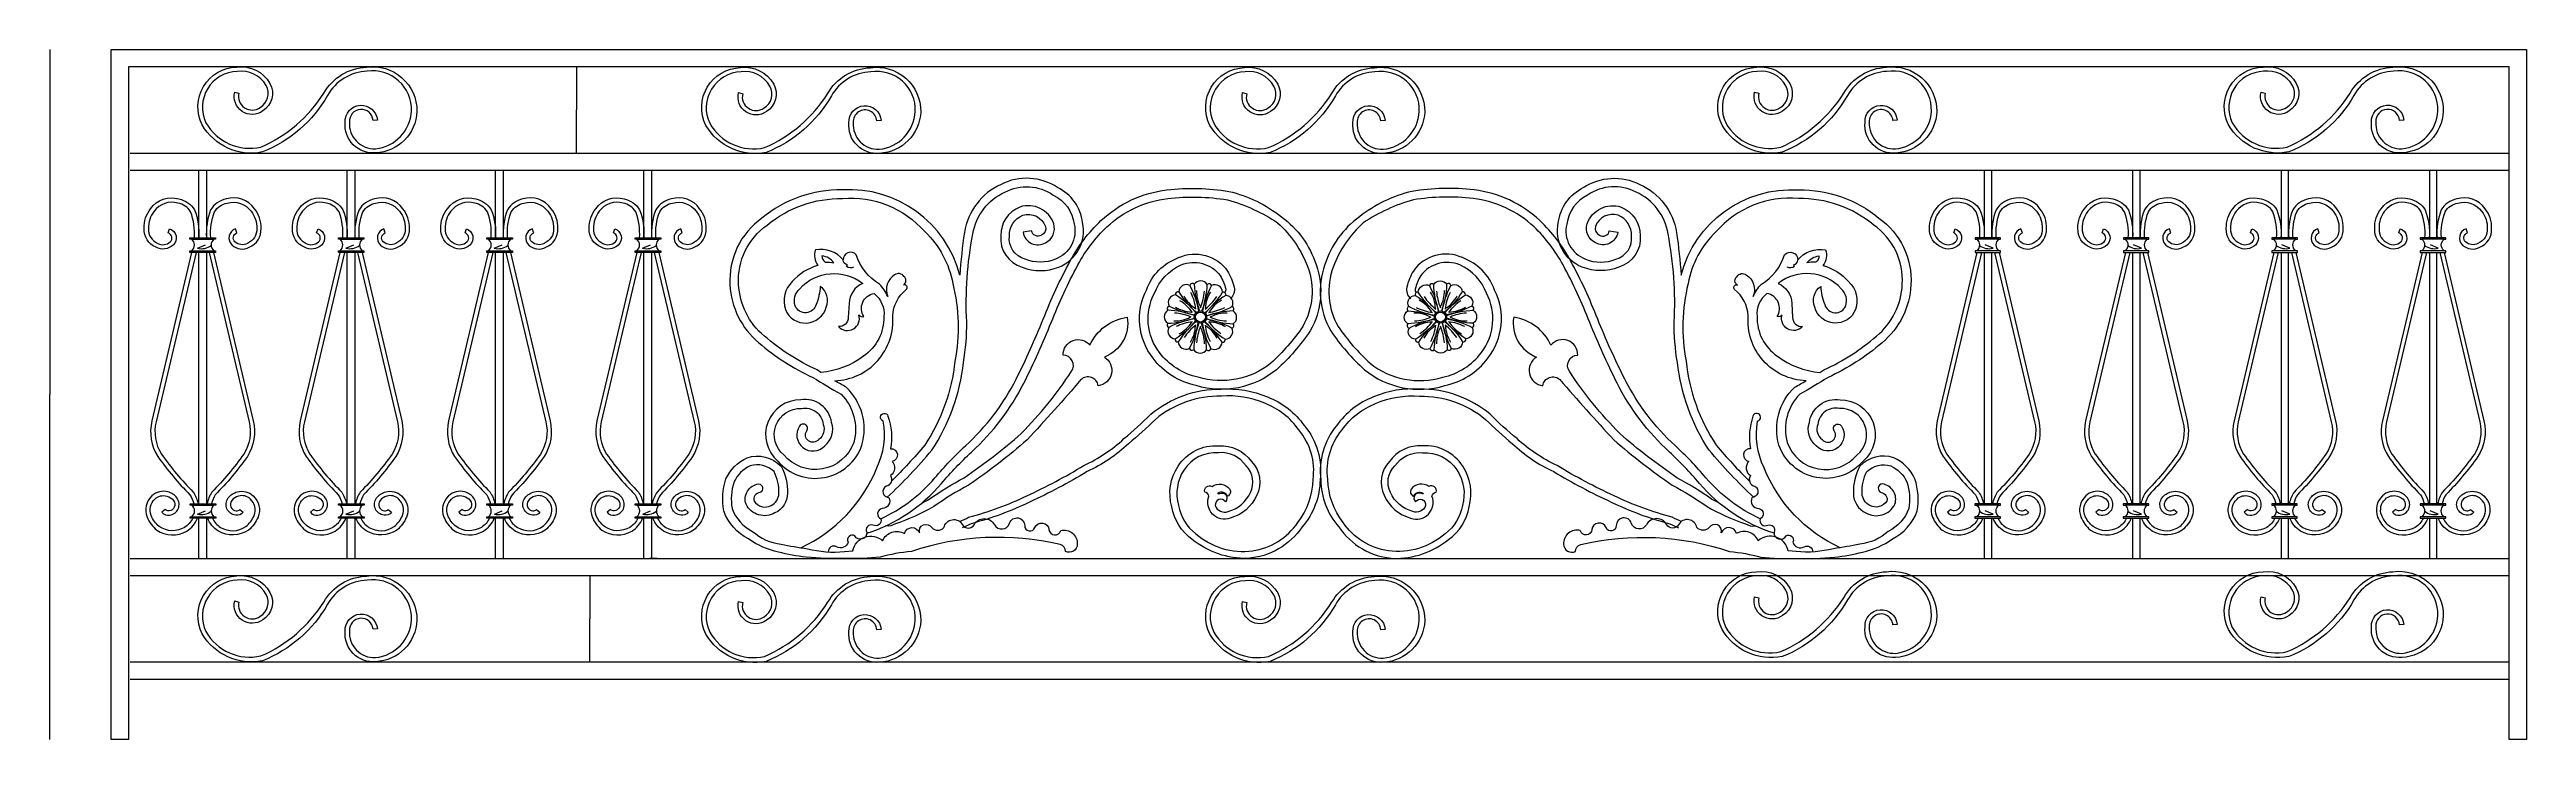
# Model space of a CAD drawing. Header units: metres. Extents: x 543 to 4132, y 1681 to 2681.
import ezdxf

# ---------------------------------------------------------------- set-up
doc = ezdxf.new("R2010")
doc.units = ezdxf.units.M
for name, color, linetype in [('3', 3, 'Continuous'), ('4', 4, 'Continuous'), ('7', 7, 'Continuous')]:
    doc.layers.add(name, color=color, linetype=linetype)
doc.dimstyles.get("Standard").update_dxf_attribs({"dimtxt": 2.5, "dimasz": 2.5, "dimexe": 1.25, "dimexo": 0.625, "dimtad": 1, "dimcen": 2.5, "dimazin": 3, "dimtfac": 1, "dimtmove": 0, "dimatfit": 3})

# ---------------------------------------------------------------- blocks, each defined once
blk = doc.blocks.new('*D1')
for p, q in [((543.67, 2681.38), (543.67, 2181.38)), ((543.42, 2181.38), (543.17, 2181.38)), ((543.67, 1681.38), (543.67, 2181.38)), ((543.67, 2181.38), (543.67, 2181.38)), ((543.92, 2181.38), (544.17, 2181.38))]:
    blk.add_line(p, q)
at = {"layer": 'Defpoints'}
for p in [(543.67, 2681.38), (543.67, 2181.38), (543.67, 1681.38)]:
    blk.add_point(p, dxfattribs=at)
at = {"layer": '3', "insert": (543.67, 2182.505), "char_height": 1, "attachment_point": 5}
blk.add_mtext('0', dxfattribs=at)
blk = doc.blocks.new('*D2')
for p, q in [((1325.97, 1918.88), (1325.97, 1856.38)), ((1325.72, 1856.38), (1325.47, 1856.38)), ((1325.97, 1793.88), (1325.97, 1856.38)), ((1325.97, 1856.38), (1325.97, 1856.38)), ((1326.22, 1856.38), (1326.47, 1856.38))]:
    blk.add_line(p, q)
at = {"layer": 'Defpoints'}
for p in [(1325.97, 1918.88), (1325.97, 1856.38), (1325.97, 1793.88)]:
    blk.add_point(p, dxfattribs=at)
at = {"layer": '3', "insert": (1325.97, 1857.505), "char_height": 1, "attachment_point": 5}
blk.add_mtext('0', dxfattribs=at)
blk = doc.blocks.new('*D3')
for p, q in [((1306.58, 2656.38), (1306.58, 2593.88)), ((1306.33, 2593.88), (1306.08, 2593.88)), ((1306.58, 2531.38), (1306.58, 2593.88)), ((1306.58, 2593.88), (1306.58, 2593.88)), ((1306.83, 2593.88), (1307.08, 2593.88))]:
    blk.add_line(p, q)
at = {"layer": 'Defpoints'}
for p in [(1306.58, 2656.38), (1306.58, 2593.88), (1306.58, 2531.38)]:
    blk.add_point(p, dxfattribs=at)
at = {"layer": '3', "insert": (1306.58, 2595.005), "char_height": 1, "attachment_point": 5}
blk.add_mtext('0', dxfattribs=at)

msp = doc.modelspace()

# ---------------------------------------------------------------- linework, layer by layer
at = {"layer": '3'}
for p, q in [((749.15, 2406.48), (781.34, 2406.48)), ((964.15, 2406.48), (996.34, 2406.48)), ((1179.15, 2406.48), (1211.34, 2406.48)), ((1394.15, 2406.48), (1426.34, 2406.48)), ((3367.87, 2406.48), (3335.67, 2406.48)), ((3582.87, 2406.48), (3550.67, 2406.48)), ((3797.87, 2406.48), (3765.67, 2406.48)), ((4012.87, 2406.48), (3980.67, 2406.48)), ((749.15, 2389.68), (781.34, 2389.68)), ((757.6, 2393.28), (768.98, 2398.26)), ((964.15, 2389.68), (996.34, 2389.68)), ((972.6, 2393.28), (983.98, 2398.26)), ((1179.15, 2389.68), (1211.34, 2389.68)), ((1187.6, 2393.28), (1198.98, 2398.26)), ((1394.15, 2389.68), (1426.34, 2389.68)), ((1402.6, 2393.28), (1413.98, 2398.26)), ((3367.87, 2389.68), (3335.67, 2389.68)), ((3359.42, 2393.28), (3348.03, 2398.26)), ((3582.87, 2389.68), (3550.67, 2389.68)), ((3574.42, 2393.28), (3563.03, 2398.26)), ((3797.87, 2389.68), (3765.67, 2389.68)), ((3789.42, 2393.28), (3778.03, 2398.26)), ((4012.87, 2389.68), (3980.67, 2389.68)), ((4004.42, 2393.28), (3993.03, 2398.26)), ((749.26, 2021.08), (781.46, 2021.08)), ((757.71, 2007.88), (769.1, 2012.86)), ((964.26, 2021.08), (996.46, 2021.08)), ((972.71, 2007.88), (984.1, 2012.86)), ((1179.26, 2021.08), (1211.46, 2021.08)), ((1187.71, 2007.88), (1199.1, 2012.86)), ((1394.26, 2021.08), (1426.46, 2021.08)), ((1402.71, 2007.88), (1414.1, 2012.86)), ((3367.75, 2021.08), (3335.56, 2021.08)), ((3359.3, 2007.88), (3347.92, 2012.86)), ((3582.75, 2021.08), (3550.56, 2021.08)), ((3574.3, 2007.88), (3562.92, 2012.86)), ((3797.75, 2021.08), (3765.56, 2021.08)), ((3789.3, 2007.88), (3777.92, 2012.86)), ((4012.75, 2021.08), (3980.56, 2021.08)), ((4004.3, 2007.88), (3992.92, 2012.86)), ((749.26, 2004.28), (781.46, 2004.28)), ((964.26, 2004.28), (996.46, 2004.28)), ((1179.26, 2004.28), (1211.46, 2004.28)), ((1394.26, 2004.28), (1426.46, 2004.28)), ((3367.75, 2004.28), (3335.56, 2004.28)), ((3582.75, 2004.28), (3550.56, 2004.28)), ((3797.75, 2004.28), (3765.56, 2004.28)), ((4012.75, 2004.28), (3980.56, 2004.28))]:
    msp.add_line(p, q, dxfattribs=at)
for points in [[(1011.96, 2578.66, 1), (977.76, 2576.2, 0.45), (1015.46, 2537.52, 0.37), (1067.68, 2592.29, 0.47), (1003.32, 2649.81, 0.26), (946.01, 2614.84, -0.17), (851.62, 2532.86, -0.32), (764.3, 2572.16, -0.55), (814.39, 2655.87, -0.31), (862.49, 2632.14, -0.4), (852.09, 2592.32, -0.7), (811.49, 2619.62), (817.55, 2618.11, 0.7), (848.48, 2597.43, 0.41), (856.95, 2629.05, 0.31), (815.12, 2649.77, 0.54), (769.78, 2575.17, 0.33), (849.4, 2539.98, 0.15), (940.67, 2618.11, -0.26), (1002.59, 2655.77, -0.46), (1075.49, 2591.86, -0.39), (1015.8, 2531.58, -0.47), (971.51, 2575.94, -0.99), (1018.19, 2579.13)], [(3214.26, 2578.46, 1), (3180.06, 2576, 0.45), (3217.76, 2537.33, 0.37), (3269.98, 2592.09, 0.47), (3205.62, 2649.61, 0.26), (3148.31, 2614.64, -0.17), (3053.92, 2532.66, -0.32), (2966.6, 2571.96, -0.55), (3016.7, 2655.68, -0.31), (3064.79, 2631.94, -0.4), (3054.39, 2592.12, -0.7), (3013.79, 2619.43), (3019.85, 2617.92, 0.7), (3050.78, 2597.23, 0.41), (3059.25, 2628.86, 0.31), (3017.42, 2649.57, 0.54), (2972.08, 2574.97, 0.33), (3051.7, 2539.78, 0.15), (3142.98, 2617.92, -0.26), (3204.89, 2655.57, -0.46), (3277.79, 2591.66, -0.39), (3218.1, 2531.38, -0.47), (3173.81, 2575.75, -0.99), (3220.49, 2578.93)], [(3948.21, 2578.73, 1), (3914.01, 2576.27, 0.45), (3951.71, 2537.6, 0.37), (4003.93, 2592.36, 0.47), (3939.57, 2649.88, 0.26), (3882.26, 2614.91, -0.17), (3787.87, 2532.93, -0.32), (3700.55, 2572.23, -0.55), (3750.64, 2655.95, -0.31), (3798.74, 2632.21, -0.4), (3788.33, 2592.39, -0.7), (3747.74, 2619.7), (3753.8, 2618.19, 0.7), (3784.73, 2597.5, 0.41), (3793.2, 2629.13, 0.31), (3751.37, 2649.84, 0.54), (3706.03, 2575.24, 0.33), (3785.64, 2540.05, 0.15), (3876.92, 2618.19, -0.26), (3938.84, 2655.84, -0.46), (4011.74, 2591.93, -0.39), (3952.05, 2531.65, -0.47), (3907.76, 2576.02, -0.99), (3954.44, 2579.2)], [(1741.95, 2577.92, 1), (1707.75, 2575.46, 0.45), (1745.45, 2536.79, 0.37), (1797.67, 2591.55, 0.47), (1733.31, 2649.07, 0.26), (1676, 2614.1, -0.17), (1581.61, 2532.12, -0.32), (1494.29, 2571.42, -0.55), (1544.38, 2655.14, -0.31), (1592.48, 2631.4, -0.4), (1582.08, 2591.58, -0.7), (1541.48, 2618.89), (1547.54, 2617.38, 0.7), (1578.47, 2596.69, 0.41), (1586.94, 2628.32, 0.31), (1545.11, 2649.03, 0.54), (1499.77, 2574.43, 0.33), (1579.38, 2539.24, 0.15), (1670.66, 2617.38, -0.26), (1732.58, 2655.03, -0.46), (1805.48, 2591.12, -0.39), (1745.79, 2530.84, -0.47), (1701.5, 2575.21, -0.99), (1748.18, 2578.39)], [(2472.26, 2577.92, 1), (2438.06, 2575.46, 0.45), (2475.76, 2536.79, 0.37), (2527.98, 2591.55, 0.47), (2463.62, 2649.07, 0.26), (2406.31, 2614.1, -0.17), (2311.92, 2532.12, -0.32), (2224.6, 2571.42, -0.55), (2274.69, 2655.14, -0.31), (2322.78, 2631.4, -0.4), (2312.38, 2591.58, -0.7), (2271.78, 2618.89), (2277.85, 2617.38, 0.7), (2308.78, 2596.69, 0.41), (2317.24, 2628.32, 0.31), (2275.42, 2649.03, 0.54), (2230.08, 2574.43, 0.33), (2309.69, 2539.24, 0.15), (2400.97, 2617.38, -0.26), (2462.88, 2655.03, -0.46), (2535.79, 2591.12, -0.39), (2476.1, 2530.84, -0.47), (2431.81, 2575.21, -0.99), (2478.49, 2578.39)], [(1011.96, 1841.16, 1), (977.76, 1838.7, 0.45), (1015.46, 1800.03, 0.37), (1067.68, 1854.79, 0.47), (1003.32, 1912.31, 0.26), (946.01, 1877.34, -0.17), (851.62, 1795.36, -0.32), (764.3, 1834.66, -0.55), (814.39, 1918.38, -0.31), (862.49, 1894.64, -0.4), (852.09, 1854.82, -0.7), (811.49, 1882.13), (817.55, 1880.62, 0.7), (848.48, 1859.93, 0.41), (856.95, 1891.56, 0.31), (815.12, 1912.27, 0.54), (769.78, 1837.67, 0.33), (849.4, 1802.48, 0.15), (940.67, 1880.62, -0.26), (1002.59, 1918.27, -0.46), (1075.49, 1854.36, -0.39), (1015.8, 1794.08, -0.47), (971.51, 1838.45, -0.99), (1018.19, 1841.63)], [(1741.95, 1840.42, 1), (1707.75, 1837.96, 0.45), (1745.45, 1799.29, 0.37), (1797.67, 1854.05, 0.47), (1733.31, 1911.57, 0.26), (1676, 1876.6, -0.17), (1581.61, 1794.63, -0.32), (1494.29, 1833.92, -0.55), (1544.38, 1917.64, -0.31), (1592.48, 1893.91, -0.4), (1582.08, 1854.08, -0.7), (1541.48, 1881.39), (1547.54, 1879.88, 0.7), (1578.47, 1859.19, 0.41), (1586.94, 1890.82, 0.31), (1545.11, 1911.54, 0.54), (1499.77, 1836.93, 0.33), (1579.38, 1801.74, 0.15), (1670.66, 1879.88, -0.26), (1732.58, 1917.53, -0.46), (1805.48, 1853.62, -0.39), (1745.79, 1793.35, -0.47), (1701.5, 1837.71, -0.99), (1748.18, 1840.89)], [(2472.26, 1840.42, 1), (2438.06, 1837.96, 0.45), (2475.76, 1799.29, 0.37), (2527.98, 1854.05, 0.47), (2463.62, 1911.57, 0.26), (2406.31, 1876.6, -0.17), (2311.92, 1794.63, -0.32), (2224.6, 1833.92, -0.55), (2274.69, 1917.64, -0.31), (2322.78, 1893.91, -0.4), (2312.38, 1854.08, -0.7), (2271.78, 1881.39), (2277.85, 1879.88, 0.7), (2308.78, 1859.19, 0.41), (2317.24, 1890.82, 0.31), (2275.42, 1911.54, 0.54), (2230.08, 1836.93, 0.33), (2309.69, 1801.74, 0.15), (2400.97, 1879.88, -0.26), (2462.88, 1917.53, -0.46), (2535.79, 1853.62, -0.39), (2476.1, 1793.35, -0.47), (2431.81, 1837.71, -0.99), (2478.49, 1840.89)], [(3214.26, 1847.36, 1), (3180.06, 1844.9, 0.45), (3217.76, 1806.23, 0.37), (3269.98, 1860.99, 0.47), (3205.62, 1918.51, 0.26), (3148.31, 1883.54, -0.17), (3053.92, 1801.56, -0.32), (2966.6, 1840.86, -0.55), (3016.7, 1924.58, -0.31), (3064.79, 1900.84, -0.4), (3054.39, 1861.02, -0.7), (3013.79, 1888.33), (3019.85, 1886.82, 0.7), (3050.78, 1866.13, 0.41), (3059.25, 1897.76, 0.31), (3017.42, 1918.47, 0.54), (2972.08, 1843.87, 0.33), (3051.7, 1808.68, 0.15), (3142.98, 1886.82, -0.26), (3204.89, 1924.47, -0.46), (3277.79, 1860.56, -0.39), (3218.1, 1800.28, -0.47), (3173.81, 1844.65, -0.99), (3220.49, 1847.83)], [(3948.21, 1847.36, 1), (3914.01, 1844.9, 0.45), (3951.71, 1806.23, 0.37), (4003.93, 1860.99, 0.47), (3939.57, 1918.51, 0.26), (3882.26, 1883.54, -0.17), (3787.87, 1801.56, -0.32), (3700.55, 1840.86, -0.55), (3750.64, 1924.58, -0.31), (3798.74, 1900.84, -0.4), (3788.33, 1861.02, -0.7), (3747.74, 1888.33), (3753.8, 1886.82, 0.7), (3784.73, 1866.13, 0.41), (3793.2, 1897.76, 0.31), (3751.37, 1918.47, 0.54), (3706.03, 1843.87, 0.33), (3785.64, 1808.68, 0.15), (3876.92, 1886.82, -0.26), (3938.84, 1924.47, -0.46), (4011.74, 1860.56, -0.39), (3952.05, 1800.28, -0.47), (3907.76, 1844.65, -0.99), (3954.44, 1847.83)]]:
    msp.add_lwpolyline(points, format="xyb", close=True, dxfattribs=at)
for points in [[(753.04, 2408.27, 0.11), (747.63, 2446.27, 0.21), (729.26, 2458.68, 0.32), (694.66, 2446.88, 0.18), (686.5, 2422.04, 0.33), (700.07, 2400.43, 0.32), (718.05, 2402.59, 0.57), (715.2, 2415.56), (717.19, 2421.48, -0.57), (722.3, 2398.01, -0.32), (697.47, 2394.73, -0.32), (680.24, 2422.11, -0.18), (689.7, 2450.69, -0.32), (730.73, 2464.77, -0.21), (753.27, 2449.03, -0.11), (759.31, 2408.27)], [(776.85, 2408.27, -0.11), (782.26, 2446.27, -0.21), (800.64, 2458.68, -0.32), (835.23, 2446.88, -0.18), (843.4, 2422.04, -0.33), (829.82, 2400.43, -0.32), (811.84, 2402.59, -0.57), (814.69, 2415.56), (812.7, 2421.48, 0.57), (807.59, 2398.01, 0.32), (832.42, 2394.73, 0.32), (849.65, 2422.11, 0.18), (840.19, 2450.69, 0.32), (799.16, 2464.77, 0.21), (776.63, 2449.03, 0.11), (770.58, 2408.27)], [(968.04, 2408.27, 0.11), (962.63, 2446.27, 0.21), (944.26, 2458.68, 0.32), (909.66, 2446.88, 0.18), (901.5, 2422.04, 0.33), (915.07, 2400.43, 0.32), (933.05, 2402.59, 0.57), (930.2, 2415.56), (932.19, 2421.48, -0.57), (937.3, 2398.01, -0.32), (912.47, 2394.73, -0.32), (895.24, 2422.11, -0.18), (904.7, 2450.69, -0.32), (945.73, 2464.77, -0.21), (968.27, 2449.03, -0.11), (974.31, 2408.27)], [(991.85, 2408.27, -0.11), (997.26, 2446.27, -0.21), (1015.64, 2458.68, -0.32), (1050.23, 2446.88, -0.18), (1058.4, 2422.04, -0.33), (1044.82, 2400.43, -0.32), (1026.84, 2402.59, -0.57), (1029.69, 2415.56), (1027.7, 2421.48, 0.57), (1022.59, 2398.01, 0.32), (1047.42, 2394.73, 0.32), (1064.65, 2422.11, 0.18), (1055.19, 2450.69, 0.32), (1014.16, 2464.77, 0.21), (991.63, 2449.03, 0.11), (985.58, 2408.27)], [(1183.04, 2408.27, 0.11), (1177.63, 2446.27, 0.21), (1159.26, 2458.68, 0.32), (1124.66, 2446.88, 0.18), (1116.5, 2422.04, 0.33), (1130.07, 2400.43, 0.32), (1148.05, 2402.59, 0.57), (1145.2, 2415.56), (1147.19, 2421.48, -0.57), (1152.3, 2398.01, -0.32), (1127.47, 2394.73, -0.32), (1110.24, 2422.11, -0.18), (1119.7, 2450.69, -0.32), (1160.73, 2464.77, -0.21), (1183.27, 2449.03, -0.11), (1189.31, 2408.27)], [(1206.85, 2408.27, -0.11), (1212.26, 2446.27, -0.21), (1230.64, 2458.68, -0.32), (1265.23, 2446.88, -0.18), (1273.4, 2422.04, -0.33), (1259.82, 2400.43, -0.32), (1241.84, 2402.59, -0.57), (1244.69, 2415.56), (1242.7, 2421.48, 0.57), (1237.59, 2398.01, 0.32), (1262.42, 2394.73, 0.32), (1279.65, 2422.11, 0.18), (1270.19, 2450.69, 0.32), (1229.16, 2464.77, 0.21), (1206.63, 2449.03, 0.11), (1200.58, 2408.27)], [(1398.04, 2408.27, 0.11), (1392.63, 2446.27, 0.21), (1374.26, 2458.68, 0.32), (1339.66, 2446.88, 0.18), (1331.5, 2422.04, 0.33), (1345.07, 2400.43, 0.32), (1363.05, 2402.59, 0.57), (1360.2, 2415.56), (1362.19, 2421.48, -0.57), (1367.3, 2398.01, -0.32), (1342.47, 2394.73, -0.32), (1325.24, 2422.11, -0.18), (1334.7, 2450.69, -0.32), (1375.73, 2464.77, -0.21), (1398.27, 2449.03, -0.11), (1404.31, 2408.27)], [(1421.85, 2408.27, -0.11), (1427.26, 2446.27, -0.21), (1445.64, 2458.68, -0.32), (1480.23, 2446.88, -0.18), (1488.4, 2422.04, -0.33), (1474.82, 2400.43, -0.32), (1456.84, 2402.59, -0.57), (1459.69, 2415.56), (1457.7, 2421.48, 0.57), (1452.59, 2398.01, 0.32), (1477.42, 2394.73, 0.32), (1494.65, 2422.11, 0.18), (1485.19, 2450.69, 0.32), (1444.16, 2464.77, 0.21), (1421.63, 2449.03, 0.11), (1415.58, 2408.27)], [(3340.17, 2408.27, 0.11), (3334.76, 2446.27, 0.21), (3316.38, 2458.68, 0.32), (3281.79, 2446.88, 0.18), (3273.62, 2422.04, 0.33), (3287.19, 2400.43, 0.32), (3305.17, 2402.59, 0.57), (3302.33, 2415.56), (3304.31, 2421.48, -0.57), (3309.43, 2398.01, -0.32), (3284.59, 2394.73, -0.32), (3267.36, 2422.11, -0.18), (3276.82, 2450.69, -0.32), (3317.85, 2464.77, -0.21), (3340.39, 2449.03, -0.11), (3346.43, 2408.27)], [(3363.97, 2408.27, -0.11), (3369.38, 2446.27, -0.21), (3387.76, 2458.68, -0.32), (3422.35, 2446.88, -0.18), (3430.52, 2422.04, -0.33), (3416.95, 2400.43, -0.32), (3398.97, 2402.59, -0.57), (3401.81, 2415.56), (3399.83, 2421.48, 0.57), (3394.71, 2398.01, 0.32), (3419.55, 2394.73, 0.32), (3436.78, 2422.11, 0.18), (3427.31, 2450.69, 0.32), (3386.29, 2464.77, 0.21), (3363.75, 2449.03, 0.11), (3357.71, 2408.27)], [(3555.17, 2408.27, 0.11), (3549.76, 2446.27, 0.21), (3531.38, 2458.68, 0.32), (3496.79, 2446.88, 0.18), (3488.62, 2422.04, 0.33), (3502.19, 2400.43, 0.32), (3520.17, 2402.59, 0.57), (3517.33, 2415.56), (3519.31, 2421.48, -0.57), (3524.43, 2398.01, -0.32), (3499.59, 2394.73, -0.32), (3482.36, 2422.11, -0.18), (3491.82, 2450.69, -0.32), (3532.85, 2464.77, -0.21), (3555.39, 2449.03, -0.11), (3561.43, 2408.27)], [(3578.97, 2408.27, -0.11), (3584.38, 2446.27, -0.21), (3602.76, 2458.68, -0.32), (3637.35, 2446.88, -0.18), (3645.52, 2422.04, -0.33), (3631.95, 2400.43, -0.32), (3613.97, 2402.59, -0.57), (3616.81, 2415.56), (3614.83, 2421.48, 0.57), (3609.71, 2398.01, 0.32), (3634.55, 2394.73, 0.32), (3651.78, 2422.11, 0.18), (3642.31, 2450.69, 0.32), (3601.29, 2464.77, 0.21), (3578.75, 2449.03, 0.11), (3572.71, 2408.27)], [(3770.17, 2408.27, 0.11), (3764.76, 2446.27, 0.21), (3746.38, 2458.68, 0.32), (3711.79, 2446.88, 0.18), (3703.62, 2422.04, 0.33), (3717.19, 2400.43, 0.32), (3735.17, 2402.59, 0.57), (3732.33, 2415.56), (3734.31, 2421.48, -0.57), (3739.43, 2398.01, -0.32), (3714.59, 2394.73, -0.32), (3697.36, 2422.11, -0.18), (3706.82, 2450.69, -0.32), (3747.85, 2464.77, -0.21), (3770.39, 2449.03, -0.11), (3776.43, 2408.27)], [(3793.97, 2408.27, -0.11), (3799.38, 2446.27, -0.21), (3817.76, 2458.68, -0.32), (3852.35, 2446.88, -0.18), (3860.52, 2422.04, -0.33), (3846.95, 2400.43, -0.32), (3828.97, 2402.59, -0.57), (3831.81, 2415.56), (3829.83, 2421.48, 0.57), (3824.71, 2398.01, 0.32), (3849.55, 2394.73, 0.32), (3866.78, 2422.11, 0.18), (3857.31, 2450.69, 0.32), (3816.29, 2464.77, 0.21), (3793.75, 2449.03, 0.11), (3787.71, 2408.27)], [(3985.17, 2408.27, 0.11), (3979.76, 2446.27, 0.21), (3961.38, 2458.68, 0.32), (3926.79, 2446.88, 0.18), (3918.62, 2422.04, 0.33), (3932.19, 2400.43, 0.32), (3950.17, 2402.59, 0.57), (3947.33, 2415.56), (3949.31, 2421.48, -0.57), (3954.43, 2398.01, -0.32), (3929.59, 2394.73, -0.32), (3912.36, 2422.11, -0.18), (3921.82, 2450.69, -0.32), (3962.85, 2464.77, -0.21), (3985.39, 2449.03, -0.11), (3991.43, 2408.27)], [(4008.97, 2408.27, -0.11), (4014.38, 2446.27, -0.21), (4032.76, 2458.68, -0.32), (4067.35, 2446.88, -0.18), (4075.52, 2422.04, -0.33), (4061.95, 2400.43, -0.32), (4043.97, 2402.59, -0.57), (4046.81, 2415.56), (4044.83, 2421.48, 0.57), (4039.71, 2398.01, 0.32), (4064.55, 2394.73, 0.32), (4081.78, 2422.11, 0.18), (4072.31, 2450.69, 0.32), (4031.29, 2464.77, 0.21), (4008.75, 2449.03, 0.11), (4002.71, 2408.27)], [(748.93, 2386.99), (691.42, 2143.32, 0.2), (700.07, 2091.47, 0.04), (746.58, 2036.06, -0.08), (752.07, 2022.87)], [(755.42, 2387.25), (697.51, 2141.89, 0.2), (705.27, 2094.93, 0.04), (751.5, 2039.97, -0.09), (758.47, 2022.87)], [(774.48, 2387.25), (832.39, 2141.89, -0.2), (824.62, 2094.93, -0.04), (778.39, 2039.97, 0.09), (771.43, 2022.87)], [(780.96, 2386.99), (838.47, 2143.32, -0.2), (829.82, 2091.47, -0.04), (783.31, 2036.06, 0.08), (777.83, 2022.87)], [(963.93, 2386.99), (906.42, 2143.32, 0.2), (915.07, 2091.47, 0.04), (961.58, 2036.06, -0.08), (967.07, 2022.87)], [(970.42, 2387.25), (912.51, 2141.89, 0.2), (920.27, 2094.93, 0.04), (966.5, 2039.97, -0.09), (973.47, 2022.87)], [(989.48, 2387.25), (1047.39, 2141.89, -0.2), (1039.62, 2094.93, -0.04), (993.39, 2039.97, 0.09), (986.43, 2022.87)], [(995.96, 2386.99), (1053.47, 2143.32, -0.2), (1044.82, 2091.47, -0.04), (998.31, 2036.06, 0.08), (992.83, 2022.87)], [(1178.93, 2386.99), (1121.42, 2143.32, 0.2), (1130.07, 2091.47, 0.04), (1176.58, 2036.06, -0.08), (1182.07, 2022.87)], [(1185.42, 2387.25), (1127.51, 2141.89, 0.2), (1135.27, 2094.93, 0.04), (1181.5, 2039.97, -0.09), (1188.47, 2022.87)], [(1204.48, 2387.25), (1262.39, 2141.89, -0.2), (1254.62, 2094.93, -0.04), (1208.39, 2039.97, 0.09), (1201.43, 2022.87)], [(1210.96, 2386.99), (1268.47, 2143.32, -0.2), (1259.82, 2091.47, -0.04), (1213.31, 2036.06, 0.08), (1207.83, 2022.87)], [(1393.93, 2386.99), (1336.42, 2143.32, 0.2), (1345.07, 2091.47, 0.04), (1391.58, 2036.06, -0.08), (1397.07, 2022.87)], [(1400.42, 2387.25), (1342.51, 2141.89, 0.2), (1350.27, 2094.93, 0.04), (1396.5, 2039.97, -0.09), (1403.47, 2022.87)], [(1419.48, 2387.25), (1477.39, 2141.89, -0.2), (1469.62, 2094.93, -0.04), (1423.39, 2039.97, 0.09), (1416.43, 2022.87)], [(1425.96, 2386.99), (1483.47, 2143.32, -0.2), (1474.82, 2091.47, -0.04), (1428.31, 2036.06, 0.08), (1422.83, 2022.87)], [(3336.06, 2386.99), (3278.54, 2143.32, 0.2), (3287.19, 2091.47, 0.04), (3333.7, 2036.06, -0.08), (3339.19, 2022.87)], [(3342.54, 2387.25), (3284.63, 2141.89, 0.2), (3292.4, 2094.93, 0.04), (3338.62, 2039.97, -0.09), (3345.59, 2022.87)], [(3361.6, 2387.25), (3419.51, 2141.89, -0.2), (3411.74, 2094.93, -0.04), (3365.52, 2039.97, 0.09), (3358.55, 2022.87)], [(3368.08, 2386.99), (3425.59, 2143.32, -0.2), (3416.95, 2091.47, -0.04), (3370.43, 2036.06, 0.08), (3364.95, 2022.87)], [(3551.06, 2386.99), (3493.54, 2143.32, 0.2), (3502.19, 2091.47, 0.04), (3548.7, 2036.06, -0.08), (3554.19, 2022.87)], [(3557.54, 2387.25), (3499.63, 2141.89, 0.2), (3507.4, 2094.93, 0.04), (3553.62, 2039.97, -0.09), (3560.59, 2022.87)], [(3576.6, 2387.25), (3634.51, 2141.89, -0.2), (3626.74, 2094.93, -0.04), (3580.52, 2039.97, 0.09), (3573.55, 2022.87)], [(3583.08, 2386.99), (3640.59, 2143.32, -0.2), (3631.95, 2091.47, -0.04), (3585.43, 2036.06, 0.08), (3579.95, 2022.87)], [(3766.06, 2386.99), (3708.54, 2143.32, 0.2), (3717.19, 2091.47, 0.04), (3763.7, 2036.06, -0.08), (3769.19, 2022.87)], [(3772.54, 2387.25), (3714.63, 2141.89, 0.2), (3722.4, 2094.93, 0.04), (3768.62, 2039.97, -0.09), (3775.59, 2022.87)], [(3791.6, 2387.25), (3849.51, 2141.89, -0.2), (3841.74, 2094.93, -0.04), (3795.52, 2039.97, 0.09), (3788.55, 2022.87)], [(3798.08, 2386.99), (3855.59, 2143.32, -0.2), (3846.95, 2091.47, -0.04), (3800.43, 2036.06, 0.08), (3794.95, 2022.87)], [(3981.06, 2386.99), (3923.54, 2143.32, 0.2), (3932.19, 2091.47, 0.04), (3978.7, 2036.06, -0.08), (3984.19, 2022.87)], [(3987.54, 2387.25), (3929.63, 2141.89, 0.2), (3937.4, 2094.93, 0.04), (3983.62, 2039.97, -0.09), (3990.59, 2022.87)], [(4006.6, 2387.25), (4064.51, 2141.89, -0.2), (4056.74, 2094.93, -0.04), (4010.52, 2039.97, 0.09), (4003.55, 2022.87)], [(4013.08, 2386.99), (4070.59, 2143.32, -0.2), (4061.95, 2091.47, -0.04), (4015.43, 2036.06, 0.08), (4009.95, 2022.87)], [(2208.5, 2302.19, 0.08), (2195.67, 2339.46, 0.54), (2179.42, 2330.26, 0.08), (2205.23, 2300.5)], [(2213.1, 2302.23, 0.08), (2220.62, 2340.91, 0.54), (2201.95, 2341.08, 0.08), (2209.42, 2302.4)], [(2217.1, 2299.96, 0.08), (2242.96, 2329.7, 0.54), (2226.87, 2339.18, 0.08), (2214, 2301.94)], [(2552.41, 2299.96, -0.08), (2526.55, 2329.7, -0.54), (2542.64, 2339.18, -0.08), (2555.51, 2301.94)], [(2556.41, 2302.23, -0.08), (2548.89, 2340.91, -0.54), (2567.56, 2341.08, -0.08), (2560.09, 2302.4)], [(2561.01, 2302.19, -0.08), (2573.84, 2339.46, -0.54), (2590.09, 2330.26, -0.08), (2564.28, 2300.5)], [(2202.27, 2295.86, 0.08), (2163.58, 2303.38, 0.54), (2163.42, 2284.71, 0.08), (2202.1, 2292.18)], [(2204.53, 2299.86, 0.08), (2174.8, 2325.72, 0.54), (2165.31, 2309.63, 0.08), (2202.55, 2296.76)], [(2219.43, 2295.99, 0.08), (2256.7, 2308.82, 0.54), (2247.5, 2325.07, 0.08), (2217.74, 2299.26)], [(2219.47, 2291.39, 0.08), (2258.15, 2283.87, 0.54), (2258.32, 2302.54, 0.08), (2219.64, 2295.07)], [(2550.05, 2291.39, -0.08), (2511.36, 2283.87, -0.54), (2511.2, 2302.54, -0.08), (2549.88, 2295.07)], [(2550.08, 2295.99, -0.08), (2512.82, 2308.82, -0.54), (2522.01, 2325.07, -0.08), (2551.77, 2299.26)], [(2564.98, 2299.86, -0.08), (2594.72, 2325.72, -0.54), (2604.2, 2309.63, -0.08), (2566.96, 2296.76)], [(2567.25, 2295.86, -0.08), (2605.93, 2303.38, -0.54), (2606.1, 2284.71, -0.08), (2567.42, 2292.18)], [(2202.3, 2291.26, 0.08), (2165.04, 2278.43, 0.54), (2174.23, 2262.18, 0.08), (2203.99, 2287.99)], [(2204.63, 2287.29, 0.08), (2178.77, 2257.55, 0.54), (2194.86, 2248.07, 0.08), (2207.73, 2285.31)], [(2208.63, 2285.02, 0.08), (2201.11, 2246.34, 0.54), (2219.78, 2246.18, 0.08), (2212.31, 2284.86)], [(2213.23, 2285.06, 0.08), (2226.06, 2247.8, 0.54), (2242.31, 2256.99, 0.08), (2216.5, 2286.75)], [(2217.2, 2287.39, 0.08), (2246.94, 2261.53, 0.54), (2256.42, 2277.62, 0.08), (2219.18, 2290.49)], [(2552.32, 2287.39, -0.08), (2522.58, 2261.53, -0.54), (2513.1, 2277.62, -0.08), (2550.33, 2290.49)], [(2556.28, 2285.06, -0.08), (2543.46, 2247.8, -0.54), (2527.2, 2256.99, -0.08), (2553.01, 2286.75)], [(2560.88, 2285.02, -0.08), (2568.41, 2246.34, -0.54), (2549.73, 2246.18, -0.08), (2557.21, 2284.86)], [(2564.88, 2287.29, -0.08), (2590.74, 2257.55, -0.54), (2574.65, 2248.07, -0.08), (2561.78, 2285.31)], [(2567.21, 2291.26, -0.08), (2604.48, 2278.43, -0.54), (2595.28, 2262.18, -0.08), (2565.52, 2287.99)], [(750.73, 2002, -0.14), (738.85, 1988.68, -0.29), (702.23, 1989.92, -0.13), (690.34, 2006.12, -0.31), (695.75, 2029.89, -0.26), (713.04, 2034.21, -0.17), (722.77, 2027.73, -0.58), (716.28, 2012.61, -0.25), (710.88, 2014.77), (706.11, 2010.73, 0.25), (716.96, 2006.39, 0.58), (727.73, 2031.53, 0.17), (714.63, 2040.26, 0.26), (691.5, 2034.48, 0.31), (684.53, 2003.83, 0.13), (698.51, 1984.89, 0.29), (742.08, 1983.34, 0.16), (757.56, 2002)], [(779.16, 2002, 0.14), (791.05, 1988.68, 0.29), (827.66, 1989.92, 0.13), (839.55, 2006.12, 0.31), (834.15, 2029.89, 0.26), (816.85, 2034.21, 0.17), (807.12, 2027.73, 0.58), (813.61, 2012.61, 0.25), (819.01, 2014.77), (823.78, 2010.73, -0.25), (812.94, 2006.39, -0.58), (802.16, 2031.53, -0.17), (815.26, 2040.26, -0.26), (838.39, 2034.48, -0.31), (845.36, 2003.83, -0.13), (831.38, 1984.89, -0.29), (787.81, 1983.34, -0.16), (772.33, 2002)], [(965.73, 2002, -0.14), (953.85, 1988.68, -0.29), (917.23, 1989.92, -0.13), (905.34, 2006.12, -0.31), (910.75, 2029.89, -0.26), (928.04, 2034.21, -0.17), (937.77, 2027.73, -0.58), (931.28, 2012.61, -0.25), (925.88, 2014.77), (921.11, 2010.73, 0.25), (931.96, 2006.39, 0.58), (942.73, 2031.53, 0.17), (929.63, 2040.26, 0.26), (906.5, 2034.48, 0.31), (899.53, 2003.83, 0.13), (913.51, 1984.89, 0.29), (957.08, 1983.34, 0.16), (972.56, 2002)], [(994.16, 2002, 0.14), (1006.05, 1988.68, 0.29), (1042.66, 1989.92, 0.13), (1054.55, 2006.12, 0.31), (1049.15, 2029.89, 0.26), (1031.85, 2034.21, 0.17), (1022.12, 2027.73, 0.58), (1028.61, 2012.61, 0.25), (1034.01, 2014.77), (1038.78, 2010.73, -0.25), (1027.94, 2006.39, -0.58), (1017.16, 2031.53, -0.17), (1030.26, 2040.26, -0.26), (1053.39, 2034.48, -0.31), (1060.36, 2003.83, -0.13), (1046.38, 1984.89, -0.29), (1002.81, 1983.34, -0.16), (987.33, 2002)], [(1180.73, 2002, -0.14), (1168.85, 1988.68, -0.29), (1132.23, 1989.92, -0.13), (1120.34, 2006.12, -0.31), (1125.75, 2029.89, -0.26), (1143.04, 2034.21, -0.17), (1152.77, 2027.73, -0.58), (1146.28, 2012.61, -0.25), (1140.88, 2014.77), (1136.11, 2010.73, 0.25), (1146.96, 2006.39, 0.58), (1157.73, 2031.53, 0.17), (1144.63, 2040.26, 0.26), (1121.5, 2034.48, 0.31), (1114.53, 2003.83, 0.13), (1128.51, 1984.89, 0.29), (1172.08, 1983.34, 0.16), (1187.56, 2002)], [(1209.16, 2002, 0.14), (1221.05, 1988.68, 0.29), (1257.66, 1989.92, 0.13), (1269.55, 2006.12, 0.31), (1264.15, 2029.89, 0.26), (1246.85, 2034.21, 0.17), (1237.12, 2027.73, 0.58), (1243.61, 2012.61, 0.25), (1249.01, 2014.77), (1253.78, 2010.73, -0.25), (1242.94, 2006.39, -0.58), (1232.16, 2031.53, -0.17), (1245.26, 2040.26, -0.26), (1268.39, 2034.48, -0.31), (1275.36, 2003.83, -0.13), (1261.38, 1984.89, -0.29), (1217.81, 1983.34, -0.16), (1202.33, 2002)], [(1395.73, 2002, -0.14), (1383.85, 1988.68, -0.29), (1347.23, 1989.92, -0.13), (1335.34, 2006.12, -0.31), (1340.75, 2029.89, -0.26), (1358.04, 2034.21, -0.17), (1367.77, 2027.73, -0.58), (1361.28, 2012.61, -0.25), (1355.88, 2014.77), (1351.11, 2010.73, 0.25), (1361.96, 2006.39, 0.58), (1372.73, 2031.53, 0.17), (1359.63, 2040.26, 0.26), (1336.5, 2034.48, 0.31), (1329.53, 2003.83, 0.13), (1343.51, 1984.89, 0.29), (1387.08, 1983.34, 0.16), (1402.56, 2002)], [(1424.16, 2002, 0.14), (1436.05, 1988.68, 0.29), (1472.66, 1989.92, 0.13), (1484.55, 2006.12, 0.31), (1479.15, 2029.89, 0.26), (1461.85, 2034.21, 0.17), (1452.12, 2027.73, 0.58), (1458.61, 2012.61, 0.25), (1464.01, 2014.77), (1468.78, 2010.73, -0.25), (1457.94, 2006.39, -0.58), (1447.16, 2031.53, -0.17), (1460.26, 2040.26, -0.26), (1483.39, 2034.48, -0.31), (1490.36, 2003.83, -0.13), (1476.38, 1984.89, -0.29), (1432.81, 1983.34, -0.16), (1417.33, 2002)], [(3337.86, 2002, -0.14), (3325.97, 1988.68, -0.29), (3289.35, 1989.92, -0.13), (3277.46, 2006.12, -0.31), (3282.87, 2029.89, -0.26), (3300.16, 2034.21, -0.17), (3309.89, 2027.73, -0.58), (3303.41, 2012.61, -0.25), (3298, 2014.77), (3293.23, 2010.73, 0.25), (3304.08, 2006.39, 0.58), (3314.86, 2031.53, 0.17), (3301.76, 2040.26, 0.26), (3278.62, 2034.48, 0.31), (3271.65, 2003.83, 0.13), (3285.64, 1984.89, 0.29), (3329.21, 1983.34, 0.16), (3344.68, 2002)], [(3366.28, 2002, 0.14), (3378.17, 1988.68, 0.29), (3414.78, 1989.92, 0.13), (3426.68, 2006.12, 0.31), (3421.27, 2029.89, 0.26), (3403.97, 2034.21, 0.17), (3394.25, 2027.73, 0.58), (3400.73, 2012.61, 0.25), (3406.14, 2014.77), (3410.91, 2010.73, -0.25), (3400.06, 2006.39, -0.58), (3389.28, 2031.53, -0.17), (3402.38, 2040.26, -0.26), (3425.52, 2034.48, -0.31), (3432.49, 2003.83, -0.13), (3418.5, 1984.89, -0.29), (3374.93, 1983.34, -0.16), (3359.46, 2002)], [(3552.86, 2002, -0.14), (3540.97, 1988.68, -0.29), (3504.35, 1989.92, -0.13), (3492.46, 2006.12, -0.31), (3497.87, 2029.89, -0.26), (3515.16, 2034.21, -0.17), (3524.89, 2027.73, -0.58), (3518.41, 2012.61, -0.25), (3513, 2014.77), (3508.23, 2010.73, 0.25), (3519.08, 2006.39, 0.58), (3529.86, 2031.53, 0.17), (3516.76, 2040.26, 0.26), (3493.62, 2034.48, 0.31), (3486.65, 2003.83, 0.13), (3500.64, 1984.89, 0.29), (3544.21, 1983.34, 0.16), (3559.68, 2002)], [(3581.28, 2002, 0.14), (3593.17, 1988.68, 0.29), (3629.78, 1989.92, 0.13), (3641.68, 2006.12, 0.31), (3636.27, 2029.89, 0.26), (3618.97, 2034.21, 0.17), (3609.25, 2027.73, 0.58), (3615.73, 2012.61, 0.25), (3621.14, 2014.77), (3625.91, 2010.73, -0.25), (3615.06, 2006.39, -0.58), (3604.28, 2031.53, -0.17), (3617.38, 2040.26, -0.26), (3640.52, 2034.48, -0.31), (3647.49, 2003.83, -0.13), (3633.5, 1984.89, -0.29), (3589.93, 1983.34, -0.16), (3574.46, 2002)], [(3767.86, 2002, -0.14), (3755.97, 1988.68, -0.29), (3719.35, 1989.92, -0.13), (3707.46, 2006.12, -0.31), (3712.87, 2029.89, -0.26), (3730.16, 2034.21, -0.17), (3739.89, 2027.73, -0.58), (3733.41, 2012.61, -0.25), (3728, 2014.77), (3723.23, 2010.73, 0.25), (3734.08, 2006.39, 0.58), (3744.86, 2031.53, 0.17), (3731.76, 2040.26, 0.26), (3708.62, 2034.48, 0.31), (3701.65, 2003.83, 0.13), (3715.64, 1984.89, 0.29), (3759.21, 1983.34, 0.16), (3774.68, 2002)], [(3796.28, 2002, 0.14), (3808.17, 1988.68, 0.29), (3844.78, 1989.92, 0.13), (3856.68, 2006.12, 0.31), (3851.27, 2029.89, 0.26), (3833.97, 2034.21, 0.17), (3824.25, 2027.73, 0.58), (3830.73, 2012.61, 0.25), (3836.14, 2014.77), (3840.91, 2010.73, -0.25), (3830.06, 2006.39, -0.58), (3819.28, 2031.53, -0.17), (3832.38, 2040.26, -0.26), (3855.52, 2034.48, -0.31), (3862.49, 2003.83, -0.13), (3848.5, 1984.89, -0.29), (3804.93, 1983.34, -0.16), (3789.46, 2002)], [(3982.86, 2002, -0.14), (3970.97, 1988.68, -0.29), (3934.35, 1989.92, -0.13), (3922.46, 2006.12, -0.31), (3927.87, 2029.89, -0.26), (3945.16, 2034.21, -0.17), (3954.89, 2027.73, -0.58), (3948.41, 2012.61, -0.25), (3943, 2014.77), (3938.23, 2010.73, 0.25), (3949.08, 2006.39, 0.58), (3959.86, 2031.53, 0.17), (3946.76, 2040.26, 0.26), (3923.62, 2034.48, 0.31), (3916.65, 2003.83, 0.13), (3930.64, 1984.89, 0.29), (3974.21, 1983.34, 0.16), (3989.68, 2002)], [(4011.28, 2002, 0.14), (4023.17, 1988.68, 0.29), (4059.78, 1989.92, 0.13), (4071.68, 2006.12, 0.31), (4066.27, 2029.89, 0.26), (4048.97, 2034.21, 0.17), (4039.25, 2027.73, 0.58), (4045.73, 2012.61, 0.25), (4051.14, 2014.77), (4055.91, 2010.73, -0.25), (4045.06, 2006.39, -0.58), (4034.28, 2031.53, -0.17), (4047.38, 2040.26, -0.26), (4070.52, 2034.48, -0.31), (4077.49, 2003.83, -0.13), (4063.5, 1984.89, -0.29), (4019.93, 1983.34, -0.16), (4004.46, 2002)]]:
    msp.add_lwpolyline(points, format="xyb", dxfattribs=at)
for centre, radius in [((2210.87, 2293.63), 8.89), ((2210.87, 2293.63), 7.21), ((2558.65, 2293.63), 8.89), ((2558.65, 2293.63), 7.21)]:
    msp.add_circle(centre, radius, dxfattribs=at)
for centre, radius, start, end in [((762.96, 2416.12), 23.47, 256.79, 307.77), ((977.96, 2416.12), 23.47, 256.79, 307.77), ((1192.96, 2416.12), 23.47, 256.79, 307.77), ((1407.96, 2416.12), 23.47, 256.79, 307.77), ((3354.05, 2416.12), 23.47, 232.23, 283.21), ((3569.05, 2416.12), 23.47, 232.23, 283.21), ((3784.05, 2416.12), 23.47, 232.23, 283.21), ((3999.05, 2416.12), 23.47, 232.23, 283.21), ((2199.3, 2338.37), 3.78, 45.57, 163.41), ((2223.22, 2338.16), 3.78, 15.57, 133.41), ((2546.29, 2338.16), 3.78, 46.59, 164.43), ((2570.21, 2338.37), 3.78, 16.59, 134.43), ((2166.33, 2305.98), 3.78, 105.57, 223.41), ((2169.4, 2229.37), 70.02, 66.35, 86.81), ((2199.67, 2348.49), 47.62, 238.17, 268.02), ((2178.48, 2326.6), 3.78, 75.57, 193.41), ((2142.83, 2258.71), 70.02, 36.35, 56.81), ((2228.6, 2346.74), 47.62, 208.17, 238.02), ((2134.49, 2297.41), 70.02, 6.35, 26.81), ((2252.78, 2330.76), 47.62, 178.17, 208.02), ((2146.61, 2335.09), 70.02, 336.35, 356.81), ((2175.95, 2361.66), 70.02, 306.35, 326.81), ((2265.73, 2304.82), 47.62, 148.17, 178.02), ((2214.65, 2370.01), 70.02, 276.35, 296.81), ((2263.98, 2275.89), 47.62, 118.17, 148.02), ((2248, 2251.71), 47.62, 88.17, 118.02), ((2243.84, 2326.02), 3.78, 345.57, 103.41), ((2255.62, 2305.19), 3.78, 315.57, 73.41), ((2513.9, 2305.19), 3.78, 106.59, 224.43), ((2521.52, 2251.71), 47.62, 61.98, 91.83), ((2525.68, 2326.02), 3.78, 76.59, 194.43), ((2554.87, 2370.01), 70.02, 243.19, 263.65), ((2505.53, 2275.89), 47.62, 31.98, 61.83), ((2593.56, 2361.66), 70.02, 213.19, 233.65), ((2503.78, 2304.82), 47.62, 1.98, 31.83), ((2622.9, 2335.09), 70.02, 183.19, 203.65), ((2516.73, 2330.76), 47.62, 331.98, 1.83), ((2635.03, 2297.41), 70.02, 153.19, 173.65), ((2540.91, 2346.74), 47.62, 301.98, 331.83), ((2626.68, 2258.71), 70.02, 123.19, 143.65), ((2569.84, 2348.49), 47.62, 271.98, 301.83), ((2600.11, 2229.37), 70.02, 93.19, 113.65), ((2591.04, 2326.6), 3.78, 346.59, 104.43), ((2603.18, 2305.98), 3.78, 316.59, 74.43), ((2166.12, 2282.06), 3.78, 135.57, 253.41), ((2173.74, 2335.54), 47.62, 268.17, 298.02), ((2177.9, 2261.24), 3.78, 165.57, 283.41), ((2207.09, 2217.25), 70.02, 96.35, 116.81), ((2157.75, 2311.36), 47.62, 298.17, 328.02), ((2245.78, 2225.59), 70.02, 126.35, 146.81), ((2156, 2282.43), 47.62, 328.17, 358.02), ((2275.12, 2252.16), 70.02, 156.35, 176.81), ((2168.95, 2256.5), 47.62, 358.17, 28.02), ((2287.25, 2289.85), 70.02, 186.35, 206.81), ((2193.13, 2240.51), 47.62, 28.17, 58.02), ((2278.9, 2328.54), 70.02, 216.35, 236.81), ((2222.06, 2238.76), 47.62, 58.17, 88.02), ((2252.33, 2357.88), 70.02, 246.35, 266.81), ((2243.26, 2260.66), 3.78, 255.57, 13.41), ((2255.4, 2281.27), 3.78, 285.57, 43.41), ((2514.11, 2281.27), 3.78, 136.59, 254.43), ((2517.18, 2357.88), 70.02, 273.19, 293.65), ((2547.45, 2238.76), 47.62, 91.98, 121.83), ((2526.26, 2260.66), 3.78, 166.59, 284.43), ((2490.61, 2328.54), 70.02, 303.19, 323.65), ((2576.38, 2240.51), 47.62, 121.98, 151.83), ((2482.27, 2289.85), 70.02, 333.19, 353.65), ((2600.56, 2256.5), 47.62, 151.98, 181.83), ((2494.39, 2252.16), 70.02, 3.19, 23.65), ((2523.73, 2225.59), 70.02, 33.19, 53.65), ((2613.51, 2282.43), 47.62, 181.98, 211.83), ((2562.43, 2217.25), 70.02, 63.19, 83.65), ((2611.76, 2311.36), 47.62, 211.98, 241.83), ((2595.78, 2335.54), 47.62, 241.98, 271.83), ((2591.62, 2261.24), 3.78, 256.59, 14.43), ((2603.4, 2282.06), 3.78, 286.59, 44.43), ((2198.51, 2249.09), 3.78, 195.57, 313.41), ((2222.43, 2248.88), 3.78, 225.57, 343.41), ((2547.08, 2248.88), 3.78, 196.59, 314.43), ((2571.01, 2249.09), 3.78, 226.59, 344.43), ((763.08, 2030.73), 23.47, 256.79, 307.77), ((978.08, 2030.73), 23.47, 256.79, 307.77), ((1193.08, 2030.73), 23.47, 256.79, 307.77), ((1408.08, 2030.73), 23.47, 256.79, 307.77), ((3353.94, 2030.73), 23.47, 232.23, 283.21), ((3568.94, 2030.73), 23.47, 232.23, 283.21), ((3783.94, 2030.73), 23.47, 232.23, 283.21), ((3998.94, 2030.73), 23.47, 232.23, 283.21)]:
    msp.add_arc(centre, radius, start, end, dxfattribs=at)
at = {"layer": '4'}
for p, q in [((759.48, 2022.87), (759.48, 2387.39)), ((770.42, 2386.99), (770.42, 2022.87)), ((974.48, 2022.87), (974.48, 2387.39)), ((985.42, 2386.99), (985.42, 2022.87)), ((1189.48, 2022.87), (1189.48, 2387.39)), ((1200.42, 2386.99), (1200.42, 2022.87)), ((1404.48, 2022.87), (1404.48, 2387.39)), ((1415.42, 2386.99), (1415.42, 2022.87)), ((3346.6, 2386.99), (3346.6, 2022.87)), ((3357.54, 2022.87), (3357.54, 2387.39)), ((3561.6, 2386.99), (3561.6, 2022.87)), ((3572.54, 2022.87), (3572.54, 2387.39)), ((3776.6, 2386.99), (3776.6, 2022.87)), ((3787.54, 2022.87), (3787.54, 2387.39)), ((3991.6, 2386.99), (3991.6, 2022.87)), ((4002.54, 2022.87), (4002.54, 2387.39)), ((759.48, 1943.88), (759.48, 2002)), ((770.42, 2002), (770.42, 1943.88)), ((974.48, 1943.88), (974.48, 2002)), ((985.42, 2002), (985.42, 1943.88)), ((1189.48, 1943.88), (1189.48, 2002)), ((1200.42, 2002), (1200.42, 1943.88)), ((1404.48, 1943.88), (1404.48, 2002)), ((1415.42, 2002), (1415.42, 1943.88)), ((3346.6, 2002), (3346.6, 1943.88)), ((3357.54, 1943.88), (3357.54, 2002)), ((3561.6, 2002), (3561.6, 1943.88)), ((3572.54, 1943.88), (3572.54, 2002)), ((3776.6, 2002), (3776.6, 1943.88)), ((3787.54, 1943.88), (3787.54, 2002)), ((3991.6, 2002), (3991.6, 1943.88)), ((4002.54, 1943.88), (4002.54, 2002)), ((1423.56, 1943.88), (1412.62, 1943.88)), ((3345.95, 1943.88), (3356.89, 1943.88))]:
    msp.add_line(p, q, dxfattribs=at)
msp.add_lwpolyline([(2386.8, 2656.38), (657.46, 2656.38), (657.46, 1681.38), (657.46, 1681.38), (632.46, 1681.38), (632.46, 1681.38), (632.46, 2681.38), (2386.8, 2681.38), (4132.26, 2681.38), (4132.26, 1681.38), (4132.26, 1681.38), (4107.26, 1681.38), (4107.26, 1681.38), (4107.26, 2656.38)], close=True, dxfattribs=at)
for points in [[(759.5, 2408.27), (759.5, 2506.38)], [(770.42, 2506.38), (770.42, 2408.27)], [(974.5, 2408.27), (974.5, 2506.38)], [(985.42, 2506.38), (985.42, 2408.27)], [(1189.5, 2408.27), (1189.5, 2506.38)], [(1200.42, 2506.38), (1200.42, 2408.27)], [(1404.5, 2408.27), (1404.5, 2506.38)], [(1415.42, 2506.38), (1415.42, 2408.27)], [(3346.6, 2506.38), (3346.6, 2408.27)], [(3357.52, 2408.27), (3357.52, 2506.38)], [(3561.6, 2506.38), (3561.6, 2408.27)], [(3572.52, 2408.27), (3572.52, 2506.38)], [(3776.6, 2506.38), (3776.6, 2408.27)], [(3787.52, 2408.27), (3787.52, 2506.38)], [(3991.6, 2506.38), (3991.6, 2408.27)], [(4002.52, 2408.27), (4002.52, 2506.38)]]:
    msp.add_lwpolyline(points, dxfattribs=at)
at = {"layer": '7'}
for p, q in [((770.42, 2506.38), (974.5, 2506.38)), ((1412.64, 2506.38), (1423.56, 2506.38)), ((659.76, 1943.88), (4107.26, 1943.88)), ((659.76, 1918.88), (4107.26, 1918.88))]:
    msp.add_line(p, q, dxfattribs=at)
for points in [[(659.76, 2531.38), (4107.26, 2531.38)], [(659.76, 2506.38), (4107.26, 2506.38)], [(659.76, 1793.88), (4107.26, 1793.88)], [(659.76, 1768.88), (4107.26, 1768.88)]]:
    msp.add_lwpolyline(points, dxfattribs=at)
for points in [[(1756.87, 2032.39, 0.03), (1821.6, 2100.61, 0.12), (1867.41, 2227.92, 0.05), (1872.11, 2286.47, -0.06), (1881.1, 2414.33, -0.25), (1927.5, 2474.72, -0.28), (1997.64, 2470.41, -0.25), (2027.85, 2428.35, -0.38), (2000.88, 2377.67, -0.2), (1956.63, 2377.67, -0.37), (1933.97, 2411.1, -0.31), (1953.4, 2441.29, -0.4), (1986.35, 2424.99, -0.36), (1980.37, 2412.18, -0.53), (1966.2, 2418.53), (1953.88, 2416.44, 0.52), (1986.35, 2401.19, 0.36), (1998.26, 2428.82, 0.41), (1949.17, 2453.07, 0.31), (1921.45, 2411.62, 0.36), (1952.63, 2365.81, 0.19), (2005.43, 2366.03, 0.37), (2040.17, 2430.57, 0.25), (2003.91, 2481.26, 0.27), (1922.05, 2485.98, 0.25), (1868.75, 2416.32, 0.02), (1862.24, 2354.32, 0.36), (1691.79, 2477.83, 0.18), (1575.49, 2437.01, 0.26), (1529.15, 2340.32, 0.21), (1570.82, 2256.48, 0.07), (1649.27, 2206.09, 0.01), (1690.04, 2181.87, -0.27), (1708.44, 2111.85, -0.58), (1607.21, 2093.8, -0.72), (1632.77, 2161.16, -0.45), (1664.04, 2137.83, -0.36), (1657.77, 2116.33, -0.97), (1640.31, 2128.77, 1.01), (1629.91, 2135.72, 0.93), (1666.35, 2107.11, 0.32), (1676.28, 2140.82, 0.42), (1631.78, 2173.69, 0.7), (1598.36, 2084.91, 0.58), (1720.36, 2108.07, 0.28), (1697.56, 2191.99, -0.01), (1681.03, 2201.39, 0.43), (1764.89, 2295.62, -0.21), (1784.64, 2333.65, 0.83), (1780.61, 2340.08, 0.54), (1781.06, 2352.48, 0.42), (1767.74, 2354.96, 0.36), (1757.76, 2323.64, 0.08), (1745.9, 2341.42, -0.19), (1712.22, 2383.91, 0.69), (1692.99, 2376.51, 0.27), (1653.08, 2391.14, 0.26), (1656.58, 2368.41, 0.14), (1619.39, 2345.23, 0.29), (1609.51, 2304.49, 0.72), (1668.56, 2307.95, 0.35), (1659.92, 2338.07, -0.08), (1654.08, 2311.88, -0.71), (1623.59, 2309.7, -0.29), (1630.12, 2334.73, -0.39), (1721.61, 2342.35, 0.3), (1701.84, 2313.5), (1700.57, 2293.12, -0.43), (1686.46, 2279.73, 0.8), (1715.84, 2296.66, 0.25), (1723.08, 2294.25, -0.54), (1737.84, 2327.78, -0.26), (1752.18, 2294.34, -0.25), (1722.7, 2236.77, -0.14), (1661, 2213.48), (1655.27, 2217.09, -0.07), (1578.92, 2266, -0.21), (1541.63, 2341.06, -0.26), (1583.07, 2427.05, -0.18), (1692.21, 2465.32, -0.24), (1811.38, 2417.41, -0.16), (1852.01, 2342.12, -0.11), (1855.03, 2229.76, -0.12), (1811.56, 2108.08, -0.02), (1763.05, 2055.6)], [(1747.75, 2001.32, 0.11), (1826.17, 2060.63, -0.03), (1870.68, 2107.23, 0.09), (1943.81, 2203.6, 0.02), (1983.02, 2290.45, -0.03), (2022.23, 2375.17, -0.08), (2066.74, 2433.42, -0.16), (2162.12, 2477.91, -0.07), (2252.2, 2475.79, -0.11), (2328.41, 2438.78, -0.16), (2378.33, 2369.67, -0.22), (2369.83, 2273.5, -0.06), (2321.08, 2217.37, -0.25), (2204.71, 2194.29, -0.18), (2142.25, 2233.84, -0.29), (2132.44, 2332.81, -0.22), (2179.12, 2379.72, -0.36), (2250.08, 2360.35, -0.08), (2259.62, 2337.05, -0.27), (2254.32, 2320.1)], [(3021.76, 2001.32, -0.11), (2943.34, 2060.63, 0.03), (2898.83, 2107.23, -0.09), (2825.71, 2203.6, -0.02), (2786.5, 2290.45, 0.03), (2747.28, 2375.17, 0.08), (2702.77, 2433.42, 0.16), (2607.4, 2477.91, 0.07), (2517.32, 2475.79, 0.11), (2441.1, 2438.78, 0.16), (2391.18, 2369.67, 0.22), (2399.68, 2273.5, 0.06), (2448.43, 2217.37, 0.25), (2564.8, 2194.29, 0.18), (2627.26, 2233.84, 0.29), (2637.07, 2332.81, 0.22), (2590.39, 2379.72, 0.36), (2519.44, 2360.35, 0.08), (2509.9, 2337.05, 0.27), (2515.2, 2320.1)], [(3012.64, 2032.39, -0.03), (2947.91, 2100.61, -0.12), (2902.11, 2227.92, -0.05), (2897.4, 2286.47, 0.06), (2888.42, 2414.33, 0.25), (2842.02, 2474.72, 0.28), (2771.88, 2470.41, 0.25), (2741.66, 2428.35, 0.38), (2768.64, 2377.67, 0.2), (2812.88, 2377.67, 0.37), (2835.54, 2411.1, 0.31), (2816.12, 2441.29, 0.4), (2783.16, 2424.99, 0.36), (2789.14, 2412.18, 0.53), (2803.31, 2418.53), (2815.63, 2416.44, -0.52), (2783.16, 2401.19, -0.36), (2771.25, 2428.82, -0.41), (2820.34, 2453.07, -0.31), (2848.06, 2411.62, -0.36), (2816.88, 2365.81, -0.19), (2764.08, 2366.03, -0.37), (2729.34, 2430.57, -0.25), (2765.6, 2481.26, -0.27), (2847.46, 2485.98, -0.25), (2900.76, 2416.32, -0.02), (2907.27, 2354.32, -0.36), (3077.73, 2477.83, -0.18), (3194.02, 2437.01, -0.26), (3240.36, 2340.32, -0.21), (3198.69, 2256.48, -0.07), (3120.24, 2206.09, -0.01), (3079.47, 2181.87, 0.27), (3061.07, 2111.85, 0.58), (3162.3, 2093.8, 0.72), (3136.74, 2161.16, 0.45), (3105.48, 2137.83, 0.36), (3111.74, 2116.33, 0.97), (3129.21, 2128.77, -1.01), (3139.6, 2135.72, -0.93), (3103.17, 2107.11, -0.32), (3093.23, 2140.82, -0.42), (3137.74, 2173.69, -0.7), (3171.16, 2084.91, -0.58), (3049.15, 2108.07, -0.28), (3071.96, 2191.99, 0.01), (3088.49, 2201.39, -0.43), (3004.63, 2295.62, 0.21), (2984.88, 2333.65, -0.83), (2988.9, 2340.08, -0.54), (2988.46, 2352.48, -0.42), (3001.78, 2354.96, -0.36), (3011.75, 2323.64, -0.08), (3023.61, 2341.42, 0.19), (3057.29, 2383.91, -0.69), (3076.52, 2376.51, -0.27), (3116.43, 2391.14, -0.26), (3112.93, 2368.41, -0.14), (3150.12, 2345.23, -0.29), (3160, 2304.49, -0.72), (3100.95, 2307.95, -0.35), (3109.6, 2338.07, 0.08), (3115.43, 2311.88, 0.71), (3145.93, 2309.7, 0.29), (3139.39, 2334.73, 0.39), (3047.9, 2342.35, -0.3), (3067.67, 2313.5), (3068.95, 2293.12, 0.43), (3083.06, 2279.73, -0.8), (3053.67, 2296.66, -0.25), (3046.43, 2294.25, 0.54), (3031.67, 2327.78, 0.26), (3017.33, 2294.34, 0.25), (3046.81, 2236.77, 0.14), (3108.51, 2213.48), (3114.24, 2217.09, 0.07), (3190.59, 2266, 0.21), (3227.88, 2341.06, 0.26), (3186.44, 2427.05, 0.18), (3077.3, 2465.32, 0.24), (2958.14, 2417.41, 0.16), (2917.5, 2342.12, 0.11), (2914.48, 2229.76, 0.12), (2957.96, 2108.08, 0.02), (3006.47, 2055.6)], [(1727.45, 1980.29, 0.14), (1835.76, 2052.61, -0.03), (1879.13, 2098.02, 0.09), (1954.95, 2197.95, 0.02), (1994.63, 2285.83, -0.03), (2033.27, 2369.31, -0.08), (2075.3, 2424.31, -0.16), (2163.6, 2465.49, -0.07), (2250.14, 2463.46, -0.08), (2322.72, 2430.24, -0.12), (2366.36, 2366.01, -0.22), (2359.22, 2280.13, -0.06), (2312.97, 2226.89, -0.25), (2207.51, 2206.5, -0.18), (2151.46, 2242.24, -0.29), (2144.09, 2328.04, -0.2), (2182.84, 2369.14, -0.34), (2239.38, 2353.87, -0.08), (2247.45, 2334.17, -0.27), (2245.96, 2329.4)], [(3042.06, 1980.29, -0.14), (2933.75, 2052.61, 0.03), (2890.38, 2098.02, -0.09), (2814.56, 2197.95, -0.02), (2774.88, 2285.83, 0.03), (2736.25, 2369.31, 0.08), (2694.22, 2424.31, 0.16), (2605.92, 2465.49, 0.07), (2519.38, 2463.46, 0.08), (2446.8, 2430.24, 0.12), (2403.16, 2366.01, 0.22), (2410.29, 2280.13, 0.06), (2456.54, 2226.89, 0.25), (2562, 2206.5, 0.18), (2618.05, 2242.24, 0.29), (2625.42, 2328.04, 0.2), (2586.67, 2369.14, 0.34), (2530.13, 2353.87, 0.08), (2522.06, 2334.17, 0.27), (2523.55, 2329.4)], [(1699.38, 2369.47, -0.41), (1692.99, 2376.51)], [(3070.14, 2369.47, 0.41), (3076.52, 2376.51)], [(1806.78, 2023.62, 0.01), (1817.94, 2029.69, -0.03), (1868.47, 2060.76, 0.03), (1951.11, 2124.79, 0.05), (2024.06, 2214.99, 0.6), (2011.99, 2238.5, -0.72), (2050.78, 2252.69, -0.26), (2104.71, 2293.35, -0.36), (2071.6, 2235.67, -0.71), (2062.62, 2194.18, 0.6), (2037.71, 2203.04, -0.01), (1959.7, 2115.7, -0.03), (1874.92, 2050.04, 0.03), (1824.63, 2019.12, -0.05), (1768.95, 1993.91, -0.17), (1754.99, 1990.88)], [(2962.74, 2023.62, -0.01), (2951.58, 2029.69, 0.03), (2901.05, 2060.76, -0.03), (2818.4, 2124.79, -0.05), (2745.45, 2214.99, -0.6), (2757.53, 2238.5, 0.72), (2718.73, 2252.69, 0.26), (2664.8, 2293.35, 0.36), (2697.92, 2235.67, 0.71), (2706.9, 2194.18, -0.6), (2731.8, 2203.04, 0.01), (2809.81, 2115.7, 0.03), (2894.59, 2050.04, -0.03), (2944.88, 2019.12, 0.05), (3000.57, 1993.91, 0.17), (3014.52, 1990.88)], [(1861.88, 1997.35, 0.02), (1874.95, 2003.48, 0.05), (1959.09, 2034.6, 0.03), (2041.94, 2078.49, 0.08), (2099.94, 2117.41, 0.02), (2138.92, 2152.64, -0.18), (2240.81, 2189.1, -0.12), (2307.9, 2177.86, -0.15), (2361.43, 2136.07, -0.21), (2384.13, 2057.79, -0.18), (2358.2, 1989.42, -0.23), (2279.46, 1943.88, -0.18), (2199.02, 1971.34, -0.2), (2169.33, 2018.67, -0.22), (2178.65, 2077.66, -0.27), (2237.05, 2107.06, -0.26), (2284.7, 2084.29, -0.32), (2292.33, 2035.24, -0.23), (2254.05, 2002.31, -0.65), (2223.23, 2033.86, 0.32), (2217.07, 2039.85, -0.66), (2227.64, 2048.21, -0.39), (2253.33, 2044.36, -0.46), (2250.04, 2033.97, 0.44), (2236.21, 2038.56, 0.58), (2236.73, 2037.25, -0.05), (2238.83, 2038.01, -0.82), (2247.2, 2025.89, 0.8), (2232.34, 2020.3, 0.43), (2251, 2011.85, 0.23), (2283.26, 2039.47, 0.33), (2276.96, 2077.89, 0.27), (2237.1, 2097.04, 0.27), (2187.02, 2072.19, 0.22), (2179.15, 2020.67, 0.2), (2204.16, 1979.65, 0.22), (2286.31, 1954.96, 0.21), (2351.84, 1995.77, 0.16), (2374.11, 2058.33, 0.21), (2353.49, 2129.97, 0.15), (2304.11, 2168.6, 0.12), (2241.12, 2179.09, 0.18), (2145.64, 2145.23, -0.02), (2106.6, 2109.94, -0.08), (2046.64, 2069.64, -0.03), (1963.36, 2025.56, -0.05), (1878.51, 1994.07, -0.02), (1865.81, 1988.16)], [(2907.63, 1997.35, -0.02), (2894.56, 2003.48, -0.05), (2810.43, 2034.6, -0.03), (2727.57, 2078.49, -0.08), (2669.57, 2117.41, -0.02), (2630.59, 2152.64, 0.18), (2528.7, 2189.1, 0.12), (2461.61, 2177.86, 0.15), (2408.08, 2136.07, 0.21), (2385.38, 2057.79, 0.18), (2411.32, 1989.42, 0.23), (2490.05, 1943.88, 0.18), (2570.49, 1971.34, 0.2), (2600.19, 2018.67, 0.22), (2590.86, 2077.66, 0.27), (2532.47, 2107.06, 0.26), (2484.81, 2084.29, 0.32), (2477.19, 2035.24, 0.23), (2515.46, 2002.31, 0.65), (2546.29, 2033.86, -0.32), (2552.44, 2039.85, 0.66), (2541.87, 2048.21, 0.39), (2516.18, 2044.36, 0.46), (2519.47, 2033.97, -0.44), (2533.3, 2038.56, -0.58), (2532.79, 2037.25, 0.05), (2530.68, 2038.01, 0.82), (2522.31, 2025.89, -0.8), (2537.17, 2020.3, -0.43), (2518.52, 2011.85, -0.23), (2486.25, 2039.47, -0.33), (2492.55, 2077.89, -0.27), (2532.42, 2097.04, -0.27), (2582.49, 2072.19, -0.22), (2590.36, 2020.67, -0.2), (2565.36, 1979.65, -0.22), (2483.2, 1954.96, -0.21), (2417.67, 1995.77, -0.16), (2395.4, 2058.33, -0.21), (2416.02, 2129.97, -0.15), (2465.41, 2168.6, -0.12), (2528.39, 2179.09, -0.18), (2623.87, 2145.23, 0.02), (2662.92, 2109.94, 0.08), (2722.87, 2069.64, 0.03), (2806.15, 2025.56, 0.05), (2891.01, 1994.07, 0.02), (2903.7, 1988.16)], [(1631.83, 1959.24, 0.19), (1741.95, 2075.06, 0.16), (1751.31, 2142.94, -1.73), (1758.11, 2150.02, -0.13), (1761.65, 2102.79, -0.97), (1764.01, 2084.49, -0.47), (1761.65, 2063.83, -0.54), (1755.25, 2048.28, 0.77), (1759.53, 2031.97, -0.55), (1749.7, 2016.03, 0.76), (1747.75, 2001.32, -0.67), (1736.34, 1992.15, 0.67), (1727.43, 1981.63, -0.81), (1710.01, 1976.37, 0.78), (1700.3, 1967.46, -0.49), (1683.69, 1960.58, 0.58), (1671.47, 1953.26)], [(3137.69, 1959.24, -0.19), (3027.56, 2075.06, -0.16), (3018.2, 2142.94, 1.73), (3011.41, 2150.02, 0.13), (3007.86, 2102.79, 0.97), (3005.5, 2084.49, 0.47), (3007.86, 2063.83, 0.54), (3014.27, 2048.28, -0.77), (3009.99, 2031.97, 0.55), (3019.81, 2016.03, -0.76), (3021.76, 2001.32, 0.67), (3033.18, 1992.15, -0.67), (3042.09, 1981.63, 0.81), (3059.5, 1976.37, -0.78), (3069.22, 1967.46, 0.49), (3085.82, 1960.58, -0.58), (3098.04, 1953.26)]]:
    msp.add_lwpolyline(points, format="xyb", dxfattribs=at)
for points in [[(779.4, 2387.39), (746.7, 2387.39), (746.7, 2389.68), (749.15, 2389.68, 0.48), (749.15, 2406.48), (746.7, 2406.48), (746.7, 2408.27), (771.31, 2408.27), (783.79, 2408.27), (783.79, 2406.48), (781.34, 2406.48, 0.48), (781.34, 2389.68), (783.79, 2389.68), (783.79, 2387.39)], [(994.4, 2387.39), (961.7, 2387.39), (961.7, 2389.68), (964.15, 2389.68, 0.48), (964.15, 2406.48), (961.7, 2406.48), (961.7, 2408.27), (986.31, 2408.27), (998.79, 2408.27), (998.79, 2406.48), (996.34, 2406.48, 0.48), (996.34, 2389.68), (998.79, 2389.68), (998.79, 2387.39)], [(1209.4, 2387.39), (1176.7, 2387.39), (1176.7, 2389.68), (1179.15, 2389.68, 0.48), (1179.15, 2406.48), (1176.7, 2406.48), (1176.7, 2408.27), (1201.31, 2408.27), (1213.79, 2408.27), (1213.79, 2406.48), (1211.34, 2406.48, 0.48), (1211.34, 2389.68), (1213.79, 2389.68), (1213.79, 2387.39)], [(1424.4, 2387.39), (1391.7, 2387.39), (1391.7, 2389.68), (1394.15, 2389.68, 0.48), (1394.15, 2406.48), (1391.7, 2406.48), (1391.7, 2408.27), (1416.31, 2408.27), (1428.79, 2408.27), (1428.79, 2406.48), (1426.34, 2406.48, 0.48), (1426.34, 2389.68), (1428.79, 2389.68), (1428.79, 2387.39)], [(3337.61, 2387.39), (3370.31, 2387.39), (3370.31, 2389.68), (3367.87, 2389.68, -0.48), (3367.87, 2406.48), (3370.31, 2406.48), (3370.31, 2408.27), (3345.71, 2408.27), (3333.23, 2408.27), (3333.23, 2406.48), (3335.67, 2406.48, -0.48), (3335.67, 2389.68), (3333.23, 2389.68), (3333.23, 2387.39)], [(3552.61, 2387.39), (3585.31, 2387.39), (3585.31, 2389.68), (3582.87, 2389.68, -0.48), (3582.87, 2406.48), (3585.31, 2406.48), (3585.31, 2408.27), (3560.71, 2408.27), (3548.23, 2408.27), (3548.23, 2406.48), (3550.67, 2406.48, -0.48), (3550.67, 2389.68), (3548.23, 2389.68), (3548.23, 2387.39)], [(3767.61, 2387.39), (3800.31, 2387.39), (3800.31, 2389.68), (3797.87, 2389.68, -0.48), (3797.87, 2406.48), (3800.31, 2406.48), (3800.31, 2408.27), (3775.71, 2408.27), (3763.23, 2408.27), (3763.23, 2406.48), (3765.67, 2406.48, -0.48), (3765.67, 2389.68), (3763.23, 2389.68), (3763.23, 2387.39)], [(3982.61, 2387.39), (4015.31, 2387.39), (4015.31, 2389.68), (4012.87, 2389.68, -0.48), (4012.87, 2406.48), (4015.31, 2406.48), (4015.31, 2408.27), (3990.71, 2408.27), (3978.23, 2408.27), (3978.23, 2406.48), (3980.67, 2406.48, -0.48), (3980.67, 2389.68), (3978.23, 2389.68), (3978.23, 2387.39)], [(1679.83, 2372.32, 0.21), (1662.39, 2382.18, 0.22), (1667.11, 2373.18, -0.08)], [(3089.68, 2372.32, -0.21), (3107.12, 2382.18, -0.22), (3102.41, 2373.18, 0.08)], [(1791.94, 1953.87, 0.04), (1746.57, 1945.77, -0.04), (1696.54, 1943.88, -0.03), (1639.44, 1945.5, -0.03), (1599.29, 1952.92, -0.1), (1555.92, 1972, -0.19), (1520.08, 2012.66, -0.12), (1523.3, 2059.12, -0.18), (1553.96, 2089.75, -0.29), (1603.15, 2077.3, -0.14), (1612.44, 2038.18, -0.3), (1594.27, 2009.74, -0.43), (1552.36, 2022.27, -0.47), (1570.64, 2051.78, -0.8), (1572.28, 2039.39, 0.45), (1563.99, 2026.96, 0.39), (1588.59, 2020.42, 0.29), (1599.92, 2038.01, 0.13), (1593.01, 2069.77, 0.27), (1558.46, 2078.06, 0.18), (1534.97, 2054.58, 0.12), (1532.2, 2015.91, 0.19), (1561.98, 1982.94, 0.16), (1603.2, 1964.63, 0.02), (1641.38, 1957.9, 0.09), (1695.28, 1953.76), (1707.19, 1954.95, -0.58), (1750.34, 1969.45, -0.44), (1782.06, 1980.02, -0.74), (1803.91, 1980.72, -0.88), (1821.53, 1988.47, 0.43), (1839.15, 1988.47, -0.7), (1865.94, 1992.7, 0.59), (1882.86, 1992.7, -0.59), (1912.46, 1992.7, 0.66), (1934.31, 1994.81, -0.86), (1956.16, 1991.29, 0.84), (1970.96, 1988.47, -0.79), (1991.4, 1985.65, 0.84), (2008.32, 1984.25, -0.51), (2032.38, 1964.42, -0.56), (2015.37, 1953.96, 0.34), (2007.62, 1963.82, 0.14), (1791.94, 1953.87)], [(2977.58, 1953.87, -0.04), (3022.94, 1945.77, 0.04), (3072.98, 1943.88, 0.03), (3130.07, 1945.5, 0.03), (3170.22, 1952.92, 0.1), (3213.6, 1972, 0.19), (3249.44, 2012.66, 0.12), (3246.22, 2059.12, 0.18), (3215.55, 2089.75, 0.29), (3166.36, 2077.3, 0.14), (3157.07, 2038.18, 0.3), (3175.24, 2009.74, 0.43), (3217.16, 2022.27, 0.47), (3198.88, 2051.78, 0.8), (3197.23, 2039.39, -0.45), (3205.53, 2026.96, -0.39), (3180.92, 2020.42, -0.29), (3169.59, 2038.01, -0.13), (3176.5, 2069.77, -0.27), (3211.05, 2078.06, -0.18), (3234.55, 2054.58, -0.12), (3237.31, 2015.91, -0.19), (3207.54, 1982.94, -0.16), (3166.32, 1964.63, -0.02), (3128.13, 1957.9, -0.09), (3074.23, 1953.76), (3062.32, 1954.95, 0.58), (3019.17, 1969.45, 0.44), (2987.45, 1980.02, 0.74), (2965.6, 1980.72, 0.88), (2947.98, 1988.47, -0.43), (2930.36, 1988.47, 0.7), (2903.57, 1992.7, -0.59), (2886.66, 1992.7, 0.59), (2857.05, 1992.7, -0.66), (2835.2, 1994.81, 0.86), (2813.35, 1991.29, -0.84), (2798.55, 1988.47, 0.79), (2778.11, 1985.65, -0.84), (2761.19, 1984.25, 0.51), (2737.13, 1964.42, 0.56), (2754.14, 1953.96, -0.34), (2761.9, 1963.82, -0.14), (2977.58, 1953.87)], [(779.52, 2002), (746.82, 2002), (746.82, 2004.28), (749.26, 2004.28, 0.48), (749.26, 2021.08), (746.82, 2021.08), (746.82, 2022.87), (771.43, 2022.87), (783.9, 2022.87), (783.9, 2021.08), (781.46, 2021.08, 0.48), (781.46, 2004.28), (783.9, 2004.28), (783.9, 2002)], [(994.52, 2002), (961.82, 2002), (961.82, 2004.28), (964.26, 2004.28, 0.48), (964.26, 2021.08), (961.82, 2021.08), (961.82, 2022.87), (986.43, 2022.87), (998.9, 2022.87), (998.9, 2021.08), (996.46, 2021.08, 0.48), (996.46, 2004.28), (998.9, 2004.28), (998.9, 2002)], [(1209.52, 2002), (1176.82, 2002), (1176.82, 2004.28), (1179.26, 2004.28, 0.48), (1179.26, 2021.08), (1176.82, 2021.08), (1176.82, 2022.87), (1201.43, 2022.87), (1213.9, 2022.87), (1213.9, 2021.08), (1211.46, 2021.08, 0.48), (1211.46, 2004.28), (1213.9, 2004.28), (1213.9, 2002)], [(1424.52, 2002), (1391.82, 2002), (1391.82, 2004.28), (1394.26, 2004.28, 0.48), (1394.26, 2021.08), (1391.82, 2021.08), (1391.82, 2022.87), (1416.43, 2022.87), (1428.9, 2022.87), (1428.9, 2021.08), (1426.46, 2021.08, 0.48), (1426.46, 2004.28), (1428.9, 2004.28), (1428.9, 2002)], [(3337.5, 2002), (3370.2, 2002), (3370.2, 2004.28), (3367.75, 2004.28, -0.48), (3367.75, 2021.08), (3370.2, 2021.08), (3370.2, 2022.87), (3345.59, 2022.87), (3333.11, 2022.87), (3333.11, 2021.08), (3335.56, 2021.08, -0.48), (3335.56, 2004.28), (3333.11, 2004.28), (3333.11, 2002)], [(3552.5, 2002), (3585.2, 2002), (3585.2, 2004.28), (3582.75, 2004.28, -0.48), (3582.75, 2021.08), (3585.2, 2021.08), (3585.2, 2022.87), (3560.59, 2022.87), (3548.11, 2022.87), (3548.11, 2021.08), (3550.56, 2021.08, -0.48), (3550.56, 2004.28), (3548.11, 2004.28), (3548.11, 2002)], [(3767.5, 2002), (3800.2, 2002), (3800.2, 2004.28), (3797.75, 2004.28, -0.48), (3797.75, 2021.08), (3800.2, 2021.08), (3800.2, 2022.87), (3775.59, 2022.87), (3763.11, 2022.87), (3763.11, 2021.08), (3765.56, 2021.08, -0.48), (3765.56, 2004.28), (3763.11, 2004.28), (3763.11, 2002)], [(3982.5, 2002), (4015.2, 2002), (4015.2, 2004.28), (4012.75, 2004.28, -0.48), (4012.75, 2021.08), (4015.2, 2021.08), (4015.2, 2022.87), (3990.59, 2022.87), (3978.11, 2022.87), (3978.11, 2021.08), (3980.56, 2021.08, -0.48), (3980.56, 2004.28), (3978.11, 2004.28), (3978.11, 2002)]]:
    msp.add_lwpolyline(points, format="xyb", close=True, dxfattribs=at)
for centre, radius, start, end in [((1677.62, 2383.29), 25.77, 321.79, 327.58), ((3091.89, 2383.29), 25.77, 212.42, 218.21), ((1704.03, 2376.51), 11.04, 236.11, 295.72), ((3065.48, 2376.51), 11.04, 244.28, 303.89)]:
    msp.add_arc(centre, radius, start, end, dxfattribs=at)

# ---------------------------------------------------------------- dimensions: what is measured, and where the dimension line sits
at = {"layer": '3'}
for base, p1, p2, picture, middle in [((543.67, 2181.38), (543.67, 2681.38), (543.67, 1681.38), '*D1', (543.67, 2182.505)), ((1306.58, 2593.88), (1306.58, 2656.38), (1306.58, 2531.38), '*D3', (1306.58, 2595.005)), ((1325.97, 1856.38), (1325.97, 1918.88), (1325.97, 1793.88), '*D2', (1325.97, 1857.505))]:
    dim = msp.add_linear_dim(base=base, p1=p1, p2=p2, dimstyle='Standard', dxfattribs=at)
    dim.commit()
    dim.dimension.update_dxf_attribs({"geometry": picture, "text_midpoint": middle})

doc.saveas('drawing.dxf')
